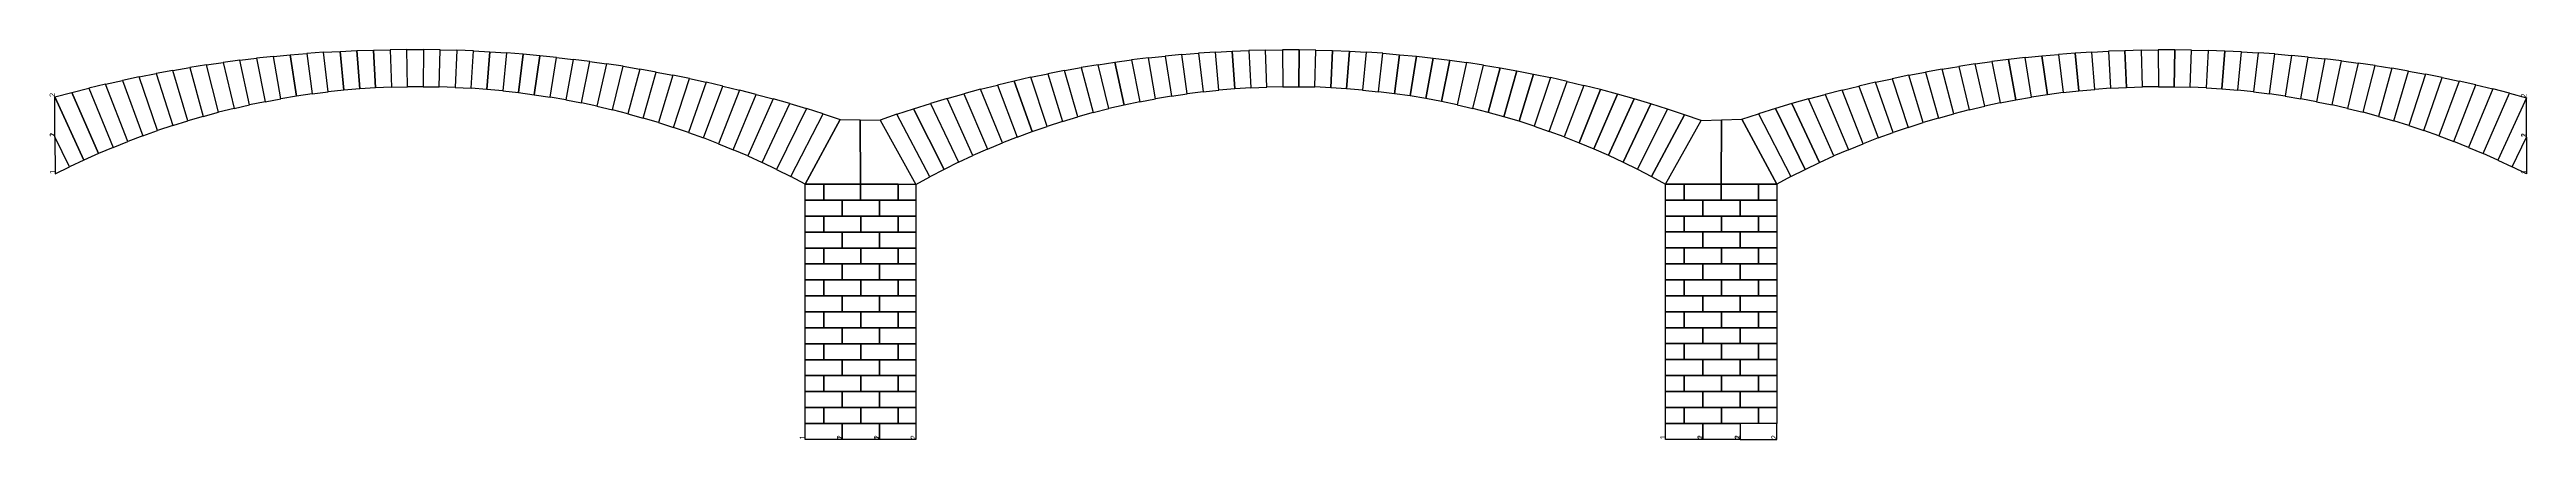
# Model space of a CAD drawing. Header units: inches. Extents: x 5.8 to 52.4, y 8.3 to 15.6.
import ezdxf

# ---------------------------------------------------------------- set-up
doc = ezdxf.new("R2010")
doc.units = ezdxf.units.IN
doc.header["$MEASUREMENT"] = 0
doc.layers.add('Sondages', color=30, linetype='Continuous')
doc.styles.add('ARIAL', font='arial.ttf')

# ---------------------------------------------------------------- blocks, each defined once
blk = doc.blocks.new('bot_1')
at = {"layer": 'Sondages', "color": 0, "ltscale": 0.8}
blk.add_lwpolyline([(0, 0.3), (0.7, 0.3), (0.7, 0), (0, 0)], close=True, dxfattribs=at)
at = {"layer": 'Sondages', "color": 32, "ltscale": 0.8, "true_color": 0xcd6928, "style": 'ARIAL'}
for tag, p in [('1', (0, 0)), ('2', (0.7, 0))]:
    blk.add_attdef(tag, p, '', height=0.1, rotation=90, dxfattribs=at)
blk = doc.blocks.new('bot_2')
at = {"layer": 'Sondages', "color": 0, "ltscale": 0.8}
blk.add_lwpolyline([(0, 0.3), (0.686, 0.3), (0.686, 0), (0, 0)], close=True, dxfattribs=at)
at = {"layer": 'Sondages', "color": 32, "ltscale": 0.8, "true_color": 0xcd6928, "style": 'ARIAL'}
for tag, p in [('1', (0, 0)), ('2', (0.686, 0))]:
    blk.add_attdef(tag, p, '', height=0.1, rotation=90, dxfattribs=at)
blk = doc.blocks.new('bot_3')
at = {"layer": 'Sondages', "color": 32, "ltscale": 0.8, "true_color": 0xcd6928}
blk.add_lwpolyline([(0.69, 0.3), (0, 0.3), (0, 0), (0.69, 0)], close=True, dxfattribs=at)
at = {"layer": 'Sondages', "color": 32, "ltscale": 0.8, "true_color": 0xcd6928, "style": 'ARIAL'}
for tag, p in [('1', (0, 0)), ('2', (0.69, 0))]:
    blk.add_attdef(tag, p, '', height=0.1, rotation=90, dxfattribs=at)
blk = doc.blocks.new('left_2')
at = {"layer": 'Sondages', "color": 0, "ltscale": 0.8, "flags": 128}
blk.add_lwpolyline([(-0.543, 0.436), (-0.544, 1.187), (0, 0), (-0.271, -0.127)], close=True, dxfattribs=at)
at = {"layer": 'Sondages', "color": 32, "ltscale": 0.8, "true_color": 0xcd6928, "style": 'ARIAL'}
for tag, p in [('2', (-0.544, 1.187)), ('1', (-0.543, 0.436))]:
    blk.add_attdef(tag, p, '', height=0.1, rotation=90, dxfattribs=at)
blk = doc.blocks.new('left_1')
at = {"layer": 'Sondages', "color": 0, "ltscale": 0.8, "flags": 128}
blk.add_lwpolyline([(-0.268, -0.132), (0, 0), (-0.272, 0.564)], close=True, dxfattribs=at)
at = {"layer": 'Sondages', "color": 32, "ltscale": 0.8, "true_color": 0xcd6928, "style": 'ARIAL'}
for tag, p in [('2', (-0.272, 0.564)), ('1', (-0.268, -0.132))]:
    blk.add_attdef(tag, p, '', height=0.1, rotation=90, dxfattribs=at)
blk = doc.blocks.new('right_2')
at = {"layer": 'Sondages', "color": 0, "ltscale": 0.8, "flags": 128}
blk.add_lwpolyline([(0, 0), (0.271, -0.127), (0.539, 0.429), (0.539, 1.174)], close=True, dxfattribs=at)
at = {"layer": 'Sondages', "color": 32, "ltscale": 0.8, "true_color": 0xcd6928, "style": 'ARIAL'}
for tag, p in [('2', (0.539, 1.174)), ('1', (0.539, 0.429))]:
    blk.add_attdef(tag, p, '', height=0.1, rotation=90, dxfattribs=at)
blk = doc.blocks.new('right_1')
at = {"layer": 'Sondages', "color": 0, "ltscale": 0.8, "flags": 128}
blk.add_lwpolyline([(0.268, 0.556), (0.268, -0.133), (0, 0)], close=True, dxfattribs=at)
at = {"layer": 'Sondages', "color": 32, "ltscale": 0.8, "true_color": 0xcd6928, "style": 'ARIAL'}
for tag, p in [('2', (0.268, 0.556)), ('1', (0.268, -0.133))]:
    blk.add_attdef(tag, p, '', height=0.1, rotation=90, dxfattribs=at)

msp = doc.modelspace()

# ---------------------------------------------------------------- linework, layer by layer
for points in [[(20.701, 14.275), (21.076, 14.269), (21.085, 13.055), (20.392, 13.056), (20.042, 13.057)], [(21.076, 14.269), (21.452, 14.263), (22.127, 13.053), (21.792, 13.054), (21.085, 13.055)], [(20.042, 13.057), (20.392, 13.056), (20.392, 12.756), (20.042, 12.756)], [(20.392, 13.056), (21.085, 13.055), (21.085, 12.756), (20.392, 12.756)], [(21.085, 13.055), (21.792, 13.054), (21.792, 12.756), (21.085, 12.756)], [(21.792, 13.054), (22.127, 13.053), (22.127, 12.756), (21.792, 12.756)], [(20.042, 12.756), (20.742, 12.756), (20.742, 12.456), (20.042, 12.456)], [(20.742, 12.756), (21.442, 12.756), (21.442, 12.456), (20.742, 12.456)], [(21.442, 12.756), (22.127, 12.756), (22.127, 12.456), (21.442, 12.456)], [(20.392, 12.156), (20.042, 12.156), (20.042, 12.456), (20.392, 12.456)], [(20.042, 12.156), (20.742, 12.156), (20.742, 11.856), (20.042, 11.856)], [(21.092, 12.156), (20.392, 12.156), (20.392, 12.456), (21.092, 12.456)], [(20.742, 12.156), (21.442, 12.156), (21.442, 11.856), (20.742, 11.856)], [(21.792, 12.456), (21.792, 12.156), (21.092, 12.156), (21.092, 12.456)], [(21.442, 12.156), (22.127, 12.156), (22.127, 11.856), (21.442, 11.856)], [(22.127, 12.156), (21.792, 12.156), (21.792, 12.456), (22.127, 12.456)], [(20.392, 11.556), (20.042, 11.556), (20.042, 11.856), (20.392, 11.856)], [(21.092, 11.556), (20.392, 11.556), (20.392, 11.856), (21.092, 11.856)], [(21.792, 11.856), (21.792, 11.556), (21.092, 11.556), (21.092, 11.856)], [(22.127, 11.556), (21.792, 11.556), (21.792, 11.856), (22.127, 11.856)], [(20.042, 11.556), (20.742, 11.556), (20.742, 11.256), (20.042, 11.256)], [(20.392, 10.956), (20.042, 10.956), (20.042, 11.256), (20.392, 11.256)], [(21.092, 10.956), (20.392, 10.956), (20.392, 11.256), (21.092, 11.256)], [(20.742, 11.556), (21.442, 11.556), (21.442, 11.256), (20.742, 11.256)], [(21.792, 11.256), (21.792, 10.956), (21.092, 10.956), (21.092, 11.256)], [(21.442, 11.556), (22.127, 11.556), (22.127, 11.256), (21.442, 11.256)], [(22.127, 10.956), (21.792, 10.956), (21.792, 11.256), (22.127, 11.256)], [(20.042, 10.956), (20.742, 10.956), (20.742, 10.656), (20.042, 10.656)], [(20.742, 10.956), (21.442, 10.956), (21.442, 10.656), (20.742, 10.656)], [(21.442, 10.956), (22.127, 10.956), (22.127, 10.656), (21.442, 10.656)], [(20.392, 10.356), (20.042, 10.356), (20.042, 10.656), (20.392, 10.656)], [(20.042, 10.356), (20.742, 10.356), (20.742, 10.056), (20.042, 10.056)], [(21.092, 10.356), (20.392, 10.356), (20.392, 10.656), (21.092, 10.656)], [(20.742, 10.356), (21.442, 10.356), (21.442, 10.056), (20.742, 10.056)], [(21.792, 10.656), (21.792, 10.356), (21.092, 10.356), (21.092, 10.656)], [(21.442, 10.356), (22.127, 10.356), (22.127, 10.056), (21.442, 10.056)], [(22.127, 10.356), (21.792, 10.356), (21.792, 10.656), (22.127, 10.656)], [(20.392, 9.756), (20.042, 9.756), (20.042, 10.056), (20.392, 10.056)], [(21.092, 9.756), (20.392, 9.756), (20.392, 10.056), (21.092, 10.056)], [(21.792, 10.056), (21.792, 9.756), (21.092, 9.756), (21.092, 10.056)], [(22.127, 9.756), (21.792, 9.756), (21.792, 10.056), (22.127, 10.056)], [(20.042, 9.756), (20.742, 9.756), (20.742, 9.456), (20.042, 9.456)], [(20.392, 9.156), (20.042, 9.156), (20.042, 9.456), (20.392, 9.456)], [(21.092, 9.156), (20.392, 9.156), (20.392, 9.456), (21.092, 9.456)], [(20.742, 9.756), (21.442, 9.756), (21.442, 9.456), (20.742, 9.456)], [(21.792, 9.456), (21.792, 9.156), (21.092, 9.156), (21.092, 9.456)], [(21.442, 9.756), (22.127, 9.756), (22.127, 9.456), (21.442, 9.456)], [(22.127, 9.156), (21.792, 9.156), (21.792, 9.456), (22.127, 9.456)], [(20.042, 9.156), (20.742, 9.156), (20.742, 8.856), (20.042, 8.856)], [(20.392, 8.556), (20.042, 8.556), (20.042, 8.856), (20.392, 8.856)], [(21.092, 8.556), (20.392, 8.556), (20.392, 8.856), (21.092, 8.856)], [(20.742, 9.156), (21.442, 9.156), (21.442, 8.856), (20.742, 8.856)], [(21.792, 8.856), (21.792, 8.556), (21.092, 8.556), (21.092, 8.856)], [(21.442, 9.156), (22.127, 9.156), (22.127, 8.856), (21.442, 8.856)], [(22.127, 8.556), (21.792, 8.556), (21.792, 8.856), (22.127, 8.856)]]:
    msp.add_lwpolyline(points, close=True)
at = {"layer": 'Sondages', "color": 0, "ltscale": 0.8, "flags": 128}
for points in [[(9.302, 14.481), (9.594, 14.547), (9.412, 15.386), (9.097, 15.344)], [(9.412, 15.386), (9.727, 15.424), (9.887, 14.607), (9.594, 14.547)], [(9.887, 14.607), (10.181, 14.662), (10.042, 15.458), (9.727, 15.424)], [(10.042, 15.458), (10.356, 15.488), (10.477, 14.71), (10.181, 14.662)], [(10.356, 15.488), (10.67, 15.514), (10.773, 14.753), (10.477, 14.71)], [(10.773, 14.753), (11.07, 14.791), (10.984, 15.536), (10.67, 15.514)], [(10.984, 15.536), (11.298, 15.554), (11.367, 14.822), (11.07, 14.791)], [(11.298, 15.554), (11.611, 15.568), (11.665, 14.847), (11.367, 14.822)], [(11.611, 15.568), (11.924, 15.579), (11.964, 14.867), (11.665, 14.847)], [(11.924, 15.579), (12.238, 15.585), (12.263, 14.88), (11.964, 14.867)], [(12.263, 14.88), (12.562, 14.888), (12.551, 15.588), (12.238, 15.585)], [(12.551, 15.588), (12.864, 15.587), (12.861, 14.89), (12.562, 14.888)], [(12.861, 14.89), (13.161, 14.89), (13.177, 15.582), (12.864, 15.587)], [(13.177, 15.582), (13.49, 15.574), (13.46, 14.876), (13.161, 14.89)], [(13.46, 14.876), (13.759, 14.86), (13.803, 15.561), (13.49, 15.574)], [(14.057, 14.839), (13.759, 14.86), (13.803, 15.561), (14.115, 15.545)], [(14.115, 15.545), (14.428, 15.524), (14.355, 14.811), (14.057, 14.839)], [(14.355, 14.811), (14.652, 14.778), (14.741, 15.5), (14.428, 15.524)], [(14.652, 14.778), (14.949, 14.738), (15.054, 15.472), (14.741, 15.5)], [(14.949, 14.738), (15.245, 14.693), (15.366, 15.44), (15.054, 15.472)], [(15.366, 15.44), (15.679, 15.404), (15.54, 14.642), (15.245, 14.693)], [(15.54, 14.642), (15.834, 14.585), (15.992, 15.365), (15.679, 15.404)], [(25.868, 15.348), (26.183, 15.392), (26.34, 14.607), (26.046, 14.545)], [(26.34, 14.607), (26.635, 14.663), (26.498, 15.43), (26.183, 15.392)], [(26.498, 15.43), (26.814, 15.465), (26.932, 14.713), (26.635, 14.663)], [(26.932, 14.713), (27.229, 14.757), (27.129, 15.494), (26.814, 15.465)], [(27.129, 15.494), (27.444, 15.52), (27.527, 14.794), (27.229, 14.757)], [(27.527, 14.794), (27.826, 14.826), (27.759, 15.541), (27.444, 15.52)], [(27.759, 15.541), (28.074, 15.558), (28.126, 14.851), (27.826, 14.826)], [(28.074, 15.558), (28.389, 15.571), (28.426, 14.87), (28.126, 14.851)], [(28.426, 14.87), (28.726, 14.882), (28.704, 15.579), (28.389, 15.571)], [(28.704, 15.579), (29.019, 15.583), (29.027, 14.888), (28.726, 14.882)], [(29.027, 14.888), (29.327, 14.889), (29.334, 15.583), (29.019, 15.583)], [(29.327, 14.889), (29.628, 14.889), (29.649, 15.579), (29.334, 15.583)], [(29.649, 15.579), (29.964, 15.57), (29.928, 14.87), (29.628, 14.889)], [(29.964, 15.57), (30.279, 15.557), (30.228, 14.851), (29.928, 14.87)], [(30.279, 15.557), (30.594, 15.539), (30.527, 14.827), (30.228, 14.851)], [(30.527, 14.827), (30.826, 14.796), (30.909, 15.518), (30.594, 15.539)], [(30.909, 15.518), (31.224, 15.492), (31.125, 14.758), (30.826, 14.796)], [(31.224, 15.492), (31.539, 15.461), (31.422, 14.715), (31.125, 14.758)], [(31.539, 15.461), (31.854, 15.427), (31.718, 14.665), (31.422, 14.715)], [(31.854, 15.427), (32.169, 15.388), (32.014, 14.61), (31.718, 14.665)], [(32.169, 15.388), (32.484, 15.344), (32.308, 14.548), (32.014, 14.61)], [(42.522, 14.585), (42.816, 14.642), (42.678, 15.4), (42.365, 15.361)], [(42.816, 14.642), (43.111, 14.693), (42.99, 15.436), (42.678, 15.4)], [(42.99, 15.436), (43.303, 15.467), (43.407, 14.738), (43.111, 14.693)], [(43.303, 15.467), (43.616, 15.495), (43.704, 14.778), (43.407, 14.738)], [(43.704, 14.778), (44.001, 14.811), (43.928, 15.519), (43.616, 15.495)], [(44.001, 14.811), (44.299, 14.839), (44.241, 15.539), (43.928, 15.519)], [(44.241, 15.539), (44.554, 15.555), (44.597, 14.86), (44.299, 14.839)], [(44.597, 14.86), (44.896, 14.876), (44.866, 15.567), (44.554, 15.555)], [(44.896, 14.876), (45.195, 14.886), (45.179, 15.576), (44.866, 15.567)], [(45.179, 15.576), (45.492, 15.58), (45.495, 14.89), (45.195, 14.886)], [(45.495, 14.89), (45.794, 14.888), (45.805, 15.581), (45.492, 15.58)], [(45.794, 14.888), (46.093, 14.88), (46.118, 15.578), (45.805, 15.581)], [(46.118, 15.578), (46.431, 15.571), (46.392, 14.867), (46.093, 14.88)], [(46.392, 14.867), (46.691, 14.847), (46.744, 15.56), (46.431, 15.571)], [(46.691, 14.847), (46.989, 14.822), (47.058, 15.546), (46.744, 15.56)], [(47.058, 15.546), (47.371, 15.527), (47.286, 14.791), (46.989, 14.822)], [(47.286, 14.791), (47.583, 14.753), (47.685, 15.505), (47.371, 15.527)], [(47.685, 15.505), (47.999, 15.478), (47.879, 14.71), (47.583, 14.753)], [(47.879, 14.71), (48.175, 14.662), (48.313, 15.448), (47.999, 15.478)], [(48.313, 15.448), (48.627, 15.414), (48.469, 14.607), (48.175, 14.662)], [(48.469, 14.607), (48.762, 14.547), (48.941, 15.376), (48.627, 15.414)], [(48.941, 15.376), (49.256, 15.334), (49.054, 14.481), (48.762, 14.547)], [(7.026, 13.748), (7.303, 13.859), (6.885, 14.935), (6.568, 14.86)], [(6.885, 14.935), (7.202, 15.006), (7.583, 13.964), (7.303, 13.859)], [(7.583, 13.964), (7.865, 14.064), (7.519, 15.073), (7.202, 15.006)], [(7.519, 15.073), (7.835, 15.135), (8.149, 14.159), (7.865, 14.064)], [(8.149, 14.159), (8.435, 14.248), (8.151, 15.194), (7.835, 15.135)], [(8.151, 15.194), (8.467, 15.248), (8.723, 14.331), (8.435, 14.248)], [(8.723, 14.331), (9.012, 14.409), (8.782, 15.298), (8.467, 15.248)], [(8.782, 15.298), (9.097, 15.344), (9.302, 14.481), (9.012, 14.409)], [(15.992, 15.365), (16.305, 15.321), (16.126, 14.523), (15.834, 14.585)], [(16.126, 14.523), (16.418, 14.455), (16.618, 15.273), (16.305, 15.321)], [(16.618, 15.273), (16.931, 15.222), (16.708, 14.381), (16.418, 14.455)], [(16.708, 14.381), (16.996, 14.301), (17.244, 15.166), (16.931, 15.222)], [(17.244, 15.166), (17.557, 15.106), (17.283, 14.216), (16.996, 14.301)], [(17.283, 14.216), (17.568, 14.125), (17.871, 15.042), (17.557, 15.106)], [(17.871, 15.042), (18.184, 14.974), (17.851, 14.028), (17.568, 14.125)], [(17.851, 14.028), (18.132, 13.926), (18.498, 14.902), (18.184, 14.974)], [(23.344, 14.841), (23.66, 14.921), (24.032, 13.942), (23.753, 13.832)], [(24.032, 13.942), (24.314, 14.046), (23.975, 14.996), (23.66, 14.921)], [(24.314, 14.046), (24.598, 14.144), (24.291, 15.066), (23.975, 14.996)], [(24.291, 15.066), (24.606, 15.131), (24.885, 14.236), (24.598, 14.144)], [(24.885, 14.236), (25.172, 14.323), (24.922, 15.192), (24.606, 15.131)], [(24.922, 15.192), (25.237, 15.249), (25.462, 14.403), (25.172, 14.323)], [(25.462, 14.403), (25.753, 14.477), (25.552, 15.301), (25.237, 15.249)], [(25.552, 15.301), (25.868, 15.348), (26.046, 14.545), (25.753, 14.477)], [(32.308, 14.548), (32.601, 14.48), (32.799, 15.296), (32.484, 15.344)], [(32.799, 15.296), (33.114, 15.244), (32.892, 14.406), (32.601, 14.48)], [(33.114, 15.244), (33.429, 15.187), (33.182, 14.326), (32.892, 14.406)], [(33.429, 15.187), (33.745, 15.126), (33.47, 14.239), (33.182, 14.326)], [(33.745, 15.126), (34.06, 15.06), (33.756, 14.147), (33.47, 14.239)], [(33.756, 14.147), (34.04, 14.05), (34.375, 14.989), (34.06, 15.06)], [(34.375, 14.989), (34.69, 14.914), (34.322, 13.946), (34.04, 14.05)], [(34.322, 13.946), (34.602, 13.836), (35.005, 14.834), (34.69, 14.914)], [(40.223, 13.926), (40.505, 14.028), (40.172, 14.973), (39.859, 14.901)], [(40.172, 14.973), (40.486, 15.04), (40.788, 14.125), (40.505, 14.028)], [(40.788, 14.125), (41.073, 14.216), (40.799, 15.104), (40.486, 15.04)], [(40.799, 15.104), (41.113, 15.163), (41.36, 14.301), (41.073, 14.216)], [(41.36, 14.301), (41.648, 14.381), (41.426, 15.219), (41.113, 15.163)], [(41.426, 15.219), (41.739, 15.27), (41.938, 14.455), (41.648, 14.381)], [(41.938, 14.455), (42.23, 14.523), (42.052, 15.317), (41.739, 15.27)], [(42.052, 15.317), (42.365, 15.361), (42.522, 14.585), (42.23, 14.523)], [(49.054, 14.481), (49.344, 14.409), (49.571, 15.287), (49.256, 15.334)], [(49.571, 15.287), (49.886, 15.237), (49.633, 14.331), (49.344, 14.409)], [(49.633, 14.331), (49.921, 14.248), (50.202, 15.183), (49.886, 15.237)], [(50.202, 15.183), (50.517, 15.124), (50.207, 14.159), (49.921, 14.248)], [(50.207, 14.159), (50.49, 14.064), (50.833, 15.061), (50.517, 15.124)], [(50.833, 15.061), (51.15, 14.994), (50.772, 13.964), (50.49, 14.064)], [(50.772, 13.964), (51.052, 13.859), (51.466, 14.923), (51.15, 14.994)], [(51.466, 14.923), (51.783, 14.848), (51.33, 13.748), (51.052, 13.859)], [(5.933, 14.696), (6.251, 14.78), (6.75, 13.631), (6.477, 13.509)], [(6.251, 14.78), (6.568, 14.86), (7.026, 13.748), (6.75, 13.631)], [(18.498, 14.902), (18.811, 14.826), (18.412, 13.818), (18.132, 13.926)], [(18.412, 13.818), (18.689, 13.705), (19.125, 14.745), (18.811, 14.826)], [(19.125, 14.745), (19.439, 14.66), (18.963, 13.587), (18.689, 13.705)], [(18.963, 13.587), (19.236, 13.463), (19.753, 14.571), (19.439, 14.66)], [(19.753, 14.571), (20.068, 14.477), (19.506, 13.333), (19.236, 13.463)], [(19.506, 13.333), (19.773, 13.199), (20.382, 14.379), (20.068, 14.477)], [(22.713, 14.668), (23.029, 14.757), (23.475, 13.716), (23.2, 13.595)], [(23.475, 13.716), (23.753, 13.832), (23.344, 14.841), (23.029, 14.757)], [(34.602, 13.836), (34.879, 13.721), (35.32, 14.75), (35.005, 14.834)], [(34.879, 13.721), (35.154, 13.599), (35.635, 14.66), (35.32, 14.75)], [(35.154, 13.599), (35.427, 13.472), (35.95, 14.566), (35.635, 14.66)], [(35.427, 13.472), (35.697, 13.34), (36.265, 14.467), (35.95, 14.566)], [(38.583, 13.199), (38.85, 13.333), (38.294, 14.479), (37.974, 14.379)], [(38.85, 13.333), (39.12, 13.463), (38.603, 14.571), (38.294, 14.479)], [(39.12, 13.463), (39.392, 13.587), (38.917, 14.66), (38.603, 14.571)], [(38.917, 14.66), (39.231, 14.744), (39.667, 13.705), (39.392, 13.587)], [(39.667, 13.705), (39.944, 13.818), (39.545, 14.825), (39.231, 14.744)], [(39.545, 14.825), (39.859, 14.901), (40.223, 13.926), (39.944, 13.818)], [(51.33, 13.748), (51.606, 13.631), (52.1, 14.768), (51.783, 14.848)], [(52.1, 14.768), (52.418, 14.683), (51.879, 13.509), (51.606, 13.631)], [(20.382, 14.379), (20.701, 14.275), (20.042, 13.057), (19.773, 13.199)], [(36.58, 14.363), (35.963, 13.202), (36.227, 13.058), (36.894, 14.254)], [(37.277, 14.266), (37.659, 14.277), (38.318, 13.059), (37.273, 13.059)], [(37.659, 14.277), (37.974, 14.379), (38.583, 13.199), (38.318, 13.059)]]:
    msp.add_lwpolyline(points, close=True, dxfattribs=at)
at = {"layer": 'Sondages', "color": 7, "ltscale": 0.8, "flags": 128}
for points in [[(21.767, 14.371), (22.083, 14.475), (22.658, 13.335), (22.391, 13.197)], [(22.083, 14.475), (22.398, 14.574), (22.928, 13.468), (22.658, 13.335)], [(22.928, 13.468), (23.2, 13.595), (22.713, 14.668), (22.398, 14.574)], [(21.452, 14.263), (22.127, 13.053), (22.391, 13.197), (21.767, 14.371)]]:
    msp.add_lwpolyline(points, close=True, dxfattribs=at)
at = {"layer": 'Sondages', "color": 0, "ltscale": 0.8, "flags": 128}
msp.add_lwpolyline([(35.697, 13.34), (35.963, 13.202), (36.58, 14.363), (36.265, 14.467), (35.697, 13.34)], dxfattribs=at)
at = {"layer": 'Sondages', "color": 0, "ltscale": 0.8}
for points in [[(36.894, 14.254), (37.277, 14.266), (37.273, 13.059), (36.227, 13.058), (36.894, 14.254)], [(36.227, 13.058), (36.577, 13.058), (36.577, 12.758), (36.227, 12.758), (36.227, 13.058)]]:
    msp.add_lwpolyline(points, dxfattribs=at)
for points in [[(36.577, 13.058), (37.273, 13.059), (37.273, 12.758), (36.577, 12.758)], [(37.273, 13.059), (37.973, 13.059), (37.973, 12.758), (37.273, 12.758)], [(37.973, 13.059), (38.318, 13.059), (38.318, 12.758), (37.973, 12.758)], [(36.227, 12.758), (36.927, 12.758), (36.927, 12.458), (36.227, 12.458)], [(36.927, 12.758), (37.627, 12.758), (37.627, 12.458), (36.927, 12.458)], [(37.627, 12.758), (38.318, 12.758), (38.318, 12.458), (37.627, 12.458)], [(36.227, 12.458), (36.577, 12.458), (36.577, 12.158), (36.227, 12.158)], [(36.227, 12.158), (36.927, 12.158), (36.927, 11.858), (36.227, 11.858)], [(36.577, 12.458), (37.277, 12.458), (37.277, 12.158), (36.577, 12.158)], [(36.927, 12.158), (37.627, 12.158), (37.627, 11.858), (36.927, 11.858)], [(37.277, 12.458), (37.977, 12.458), (37.977, 12.158), (37.277, 12.158)], [(37.627, 12.158), (38.318, 12.158), (38.318, 11.858), (37.627, 11.858)], [(37.977, 12.458), (38.318, 12.458), (38.318, 12.158), (37.977, 12.158)], [(36.227, 11.858), (36.577, 11.858), (36.577, 11.558), (36.227, 11.558)], [(36.577, 11.858), (37.277, 11.858), (37.277, 11.558), (36.577, 11.558)], [(37.277, 11.858), (37.977, 11.858), (37.977, 11.558), (37.277, 11.558)], [(37.977, 11.858), (38.318, 11.858), (38.318, 11.558), (37.977, 11.558)], [(36.227, 11.258), (36.577, 11.258), (36.577, 10.958), (36.227, 10.958)], [(36.227, 11.558), (36.927, 11.558), (36.927, 11.258), (36.227, 11.258)], [(36.577, 11.258), (37.277, 11.258), (37.277, 10.958), (36.577, 10.958)], [(36.927, 11.558), (37.627, 11.558), (37.627, 11.258), (36.927, 11.258)], [(37.277, 11.258), (37.977, 11.258), (37.977, 10.958), (37.277, 10.958)], [(37.627, 11.558), (38.318, 11.558), (38.318, 11.258), (37.627, 11.258)], [(37.977, 11.258), (38.318, 11.258), (38.318, 10.958), (37.977, 10.958)], [(36.227, 10.958), (36.927, 10.958), (36.927, 10.658), (36.227, 10.658)], [(36.927, 10.958), (37.627, 10.958), (37.627, 10.658), (36.927, 10.658)], [(37.627, 10.958), (38.318, 10.958), (38.318, 10.658), (37.627, 10.658)], [(36.227, 10.658), (36.577, 10.658), (36.577, 10.358), (36.227, 10.358)], [(36.227, 10.358), (36.927, 10.358), (36.927, 10.058), (36.227, 10.058)], [(36.577, 10.658), (37.277, 10.658), (37.277, 10.358), (36.577, 10.358)], [(36.927, 10.358), (37.627, 10.358), (37.627, 10.058), (36.927, 10.058)], [(37.277, 10.658), (37.977, 10.658), (37.977, 10.358), (37.277, 10.358)], [(37.627, 10.358), (38.318, 10.358), (38.318, 10.058), (37.627, 10.058)], [(37.977, 10.658), (38.318, 10.658), (38.318, 10.358), (37.977, 10.358)], [(36.227, 10.058), (36.577, 10.058), (36.577, 9.758), (36.227, 9.758)], [(36.577, 10.058), (37.277, 10.058), (37.277, 9.758), (36.577, 9.758)], [(37.277, 10.058), (37.977, 10.058), (37.977, 9.758), (37.277, 9.758)], [(37.977, 10.058), (38.318, 10.058), (38.318, 9.758), (37.977, 9.758)], [(36.227, 9.458), (36.577, 9.458), (36.577, 9.158), (36.227, 9.158)], [(36.227, 9.758), (36.927, 9.758), (36.927, 9.458), (36.227, 9.458)], [(36.577, 9.458), (37.277, 9.458), (37.277, 9.158), (36.577, 9.158)], [(36.927, 9.758), (37.627, 9.758), (37.627, 9.458), (36.927, 9.458)], [(37.277, 9.458), (37.977, 9.458), (37.977, 9.158), (37.277, 9.158)], [(37.627, 9.758), (38.318, 9.758), (38.318, 9.458), (37.627, 9.458)], [(37.977, 9.458), (38.318, 9.458), (38.318, 9.158), (37.977, 9.158)], [(36.227, 8.858), (36.577, 8.858), (36.577, 8.558), (36.227, 8.558)], [(36.227, 9.158), (36.927, 9.158), (36.927, 8.858), (36.227, 8.858)], [(36.577, 8.858), (37.277, 8.858), (37.277, 8.558), (36.577, 8.558)], [(36.927, 9.158), (37.627, 9.158), (37.627, 8.858), (36.927, 8.858)], [(37.277, 8.858), (37.977, 8.858), (37.977, 8.558), (37.277, 8.558)], [(37.627, 9.158), (38.318, 9.158), (38.318, 8.858), (37.627, 8.858)], [(37.977, 8.858), (38.318, 8.858), (38.318, 8.558), (37.977, 8.558)]]:
    msp.add_lwpolyline(points, close=True, dxfattribs=at)

# ---------------------------------------------------------------- block references
at = {"layer": 'Sondages', "color": 32, "ltscale": 0.8, "true_color": 0xcd6928}
for name, p in [('left_2', (6.477, 13.509)), ('right_2', (51.879, 13.509)), ('left_1', (6.206, 13.382)), ('right_1', (52.15, 13.382)), ('bot_1', (20.042, 8.256)), ('bot_1', (20.742, 8.256)), ('bot_2', (21.442, 8.256)), ('bot_1', (36.227, 8.258)), ('bot_1', (36.927, 8.258)), ('bot_3', (37.627, 8.258))]:
    msp.add_blockref(name, p, dxfattribs=at).add_auto_attribs({'1': '1', '2': '2'})

doc.saveas('drawing.dxf')
